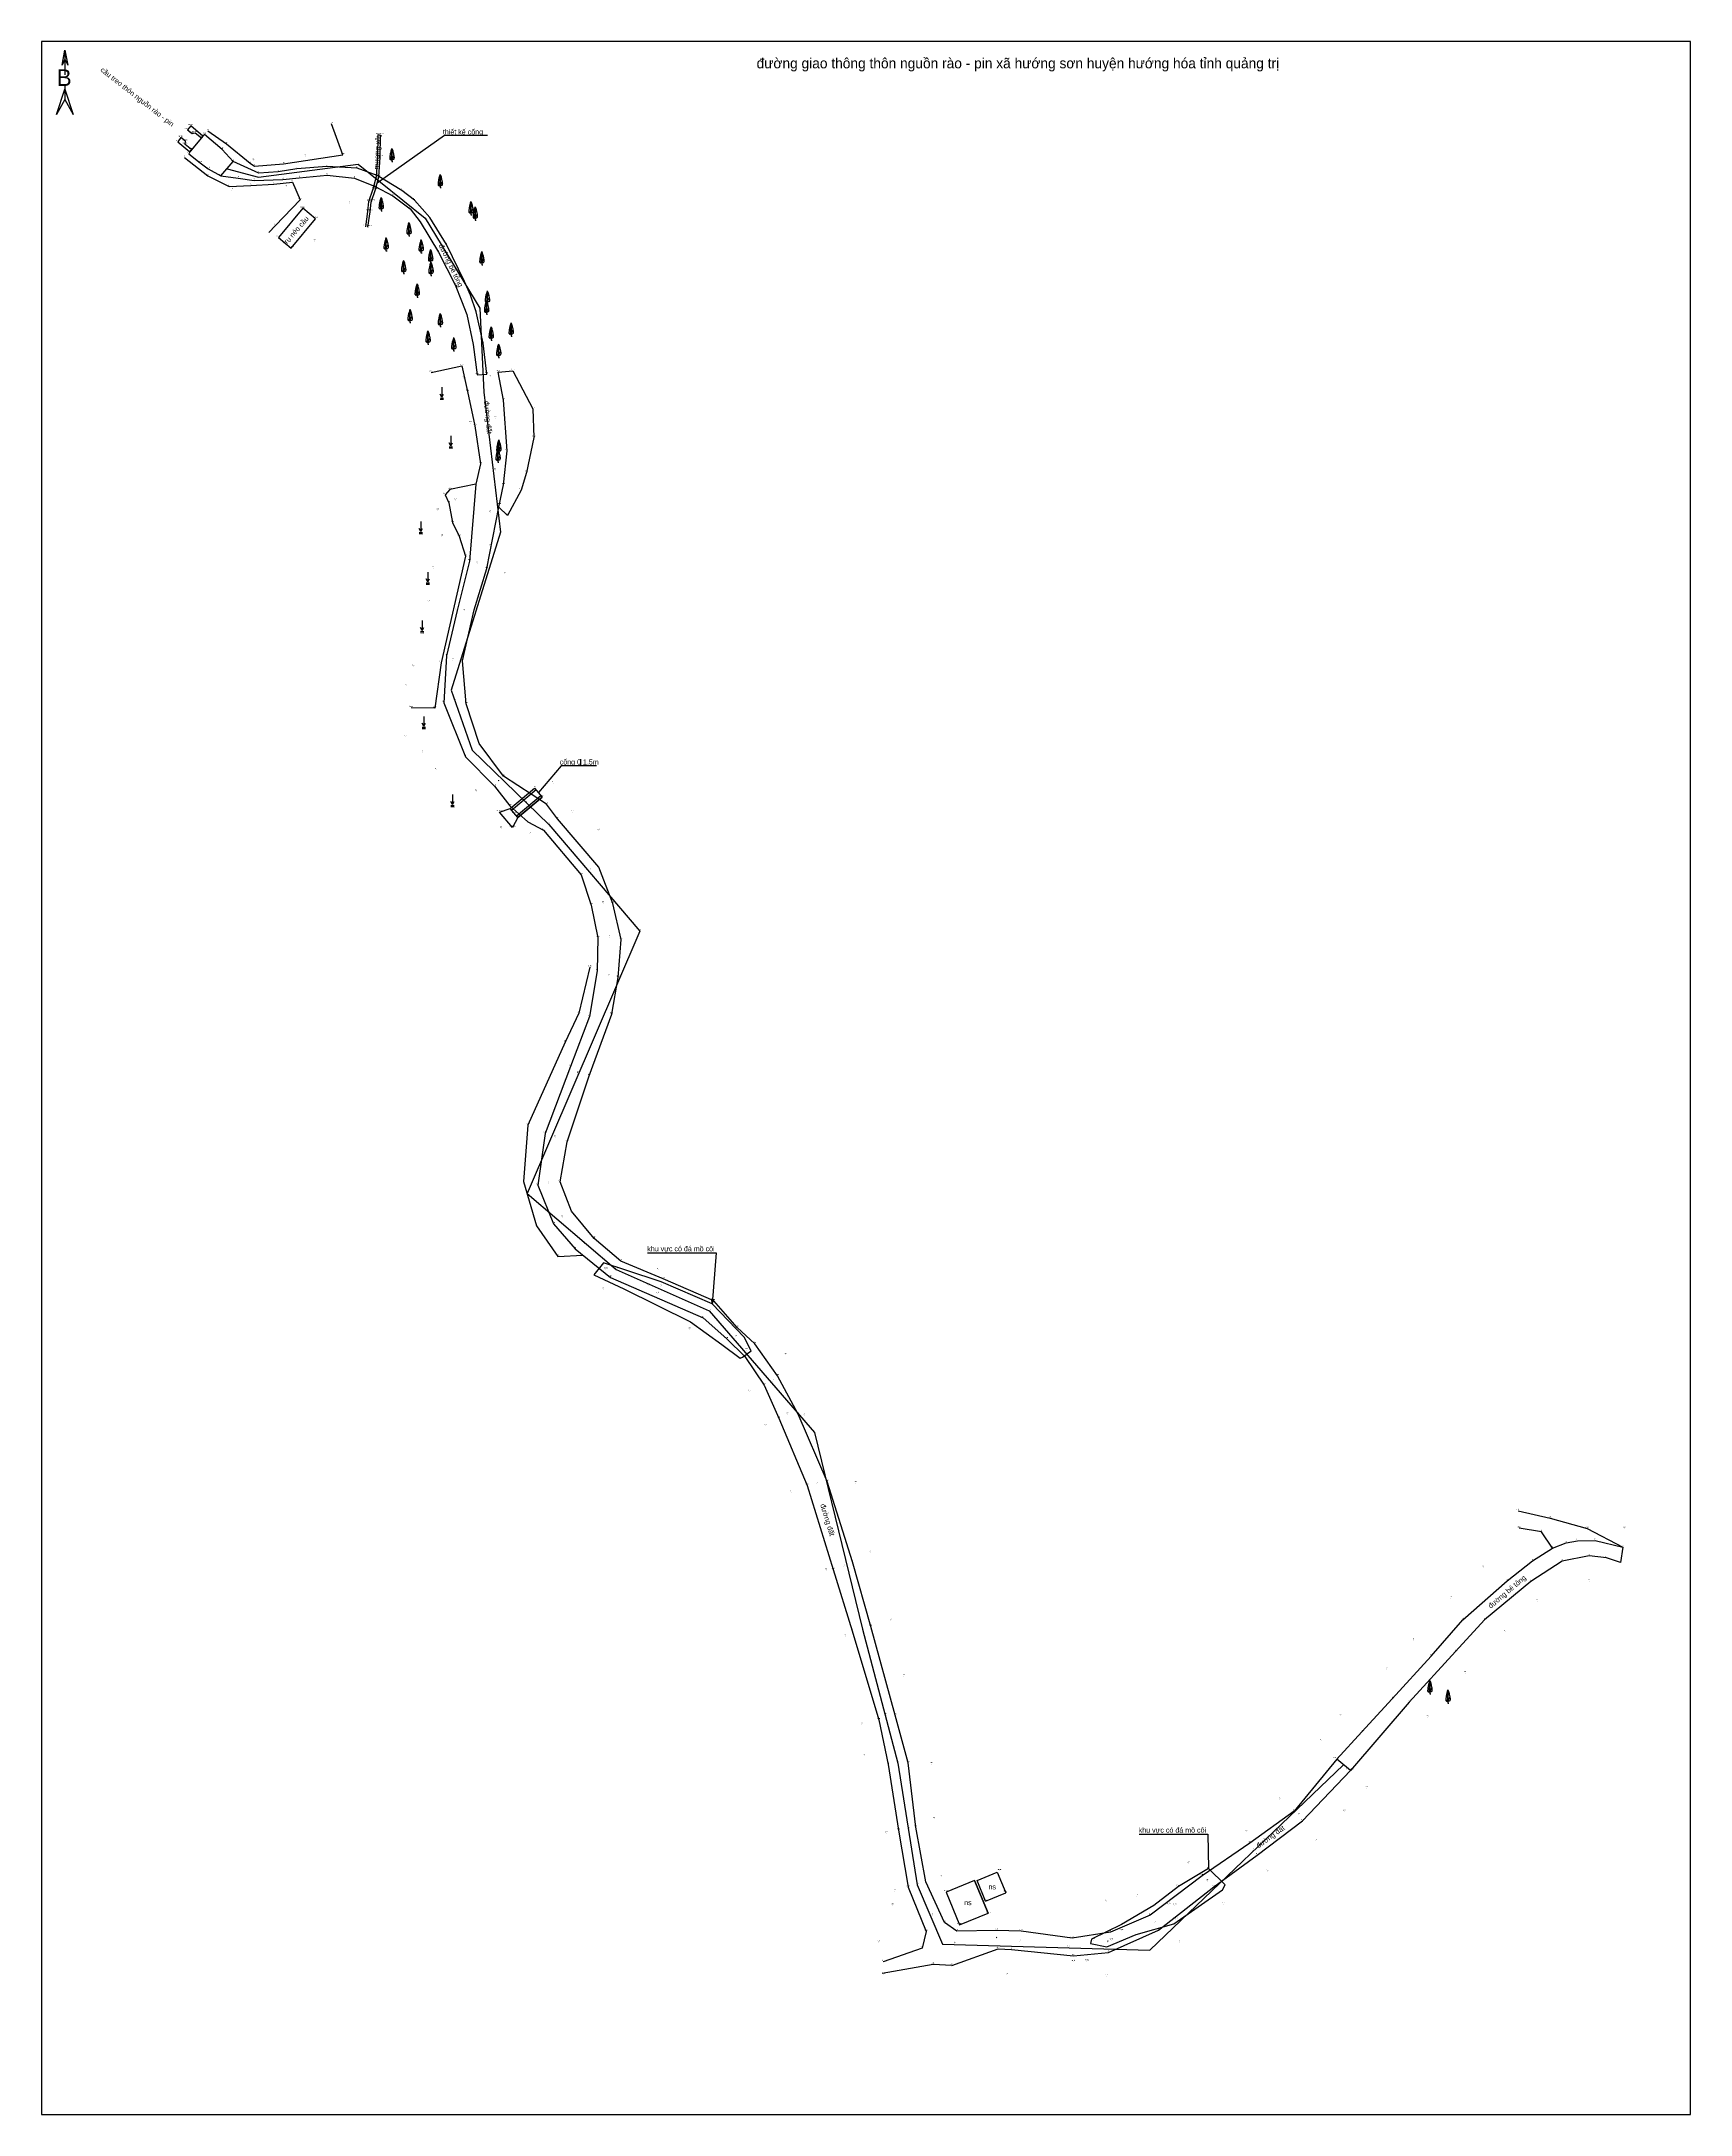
# Model space of a CAD drawing. Extents: x 543979 to 544300, y 1852451 to 1852854.
import ezdxf

# ---------------------------------------------------------------- set-up
doc = ezdxf.new("R2010")
doc.units = 0
for name, color, linetype in [('Level 10', 7, 'Continuous'), ('Level 12', 7, 'Continuous'), ('Level 2', 7, 'Continuous'), ('Level 30', 7, 'Continuous'), ('Level 4', 7, 'Continuous'), ('Level 5', 7, 'Continuous'), ('Level 6', 7, 'Continuous'), ('Level 7', 7, 'Continuous'), ('Level 8', 7, 'Continuous')]:
    doc.layers.add(name, color=color, linetype=linetype)

# ---------------------------------------------------------------- blocks, each defined once
blk = doc.blocks.new('POINT_DISPLAY')
blk.add_line((0, 0), (0, 0))
blk = doc.blocks.new('A$C63284C57')
at = {"layer": 'Level 5'}
blk.add_line((9.2, 8.5), (9.2, 0), dxfattribs=at)
for points in [[(9.2, 57.4), (9.2, 13.9)], [(9.2, 57.4), (9.2, 0), (13.7, 0)], [(9.2, 57.4), (9.2, 57.1)], [(9.2, 54.3), (9.9, 55.6)], [(9.2, 31.6), (14.4, 42)], [(9.2, 8.8), (17.7, 25.8)], [(9.2, 13.9), (9.2, 6.5)], [(9.2, 6.5), (9.2, 1.5)], [(9.2, 1.5), (9.2, 0)]]:
    blk.add_lwpolyline(points, dxfattribs=at)
for points in [[(9.2, 57.4), (7.1, 51.1), (5.2, 45.2), (3.6, 38.1), (2.1, 30.7), (1.1, 25.1), (0.5, 18.5), (0.2, 14.1), (0.2, 10.9), (2.4, 9.1), (6.1, 8.3), (9.2, 8.5), (9.2, 57.4), (9.2, 8.5)], [(9.2, 57.4), (11.8, 51.7), (13.4, 45.8), (15, 39.8), (15.9, 35.4), (17.2, 29.5), (18.1, 24.7), (19, 19.4), (19, 14.8), (17.8, 10.3), (16.2, 8.8), (12.6, 8.4), (9.2, 8.5), (9.2, 57.4), (9.2, 8.5)]]:
    blk.add_open_spline(points, degree=3, dxfattribs=at)
blk = doc.blocks.new('A$C4172536D')
at = {"layer": 'Level 5'}
for points in [[(7, 9.5), (0, 22.8)], [(0.4, 0.3), (14.7, 0)], [(0.5, 5.9), (14.6, 5.7)], [(7, 52.4), (7, 9.5)], [(7, 9.5), (14.1, 22.8)]]:
    blk.add_lwpolyline(points, dxfattribs=at)
blk = doc.blocks.new('A$C1C223236')
at = {"layer": 'Level 10'}
for points in [[(40, 357), (60, 465)], [(60, 465), (80, 357)], [(60, 465), (60, 321)], [(60, 465), (60, 287)], [(60, 400), (40, 357)], [(60, 400), (80, 357)], [(0, 0), (60, 182)], [(60, 205), (60, 109)], [(60, 202), (60, 189)], [(60, 182), (120, 0)], [(60, 109), (0, 0)], [(60, 109), (120, 0)]]:
    blk.add_lwpolyline(points, dxfattribs=at)
blk.add_text('B', height=120, dxfattribs=at).set_placement((1, 206))

msp = doc.modelspace()

# ---------------------------------------------------------------- linework, layer by layer
at = {"layer": 'Level 12'}
for points in [[(544065.5, 1852836), (544057.08, 1852836), (544043.99, 1852826.68)], [(544086.67, 1852713.23), (544079.84, 1852713.23), (544075.4, 1852708)], [(544096.65, 1852618.33), (544110.01, 1852618.33), (544109.2, 1852608.45), (544109.46, 1852609.36), (544109.2, 1852608.45), (544109.17, 1852609.43)], [(544192.36, 1852505.11), (544205.72, 1852505.11), (544205.87, 1852498.45), (544205.91, 1852498.73), (544205.87, 1852498.45), (544205.8, 1852498.72)]]:
    msp.add_lwpolyline(points, dxfattribs=at)
at = {"layer": 'Level 30'}
for p, q in [((544010.04, 1852835.85), (544007.54, 1852832.78)), ((544286.55, 1852561.02), (544286.12, 1852558.07))]:
    msp.add_line(p, q, dxfattribs=at)
for points in [[(544007.54, 1852832.78), (544007.32, 1852832.42), (544009.5, 1852830.65), (544011.06, 1852829.51), (544013.55, 1852828.1), (544016.93, 1852827.68), (544020.06, 1852827.21), (544025.62, 1852827.39), (544028.8, 1852827.76), (544034.28, 1852828.24), (544039.58, 1852827.67), (544043.58, 1852826.04), (544047.06, 1852824.24), (544050.44, 1852821.72), (544052.35, 1852819.15), (544055.93, 1852813.24), (544059.18, 1852806.9), (544060.44, 1852803.8), (544061.42, 1852801.12), (544062.69, 1852795.24), (544063.47, 1852789.36), (544065.35, 1852789.49), (544064.63, 1852795.53), (544063.29, 1852801.64), (544062.16, 1852804.85), (544061.02, 1852807.57), (544057.51, 1852814.72), (544054.23, 1852820.01), (544051.23, 1852823.39), (544048.77, 1852825.27), (544043.99, 1852828.17), (544040.07, 1852829.6), (544034.19, 1852829.94), (544028.34, 1852829.51), (544024.74, 1852828.88), (544020.93, 1852828.65), (544015.96, 1852830.88), (544013.81, 1852833.26), (544010.34, 1852836.17), (544010.04, 1852835.85)], [(544115.12, 1852598.04), (544116.85, 1852599.25), (544115.43, 1852601.93), (544109.2, 1852608.45), (544099.28, 1852612.73), (544092.43, 1852614.97), (544088.04, 1852616.41), (544086.2, 1852614.06), (544092.01, 1852611.36), (544104.99, 1852604.95), (544111.11, 1852600.49), (544114.71, 1852597.83), (544115.12, 1852598.04)], [(544286.12, 1852558.07), (544283.36, 1852558.93), (544280.03, 1852559.35), (544274.78, 1852558.31), (544268.63, 1852554.33), (544259.65, 1852546.91), (544254, 1852540.69), (544244.95, 1852530.83), (544233.52, 1852517.52), (544230.85, 1852519.76), (544235.77, 1852525.08), (544241.66, 1852531.53), (544249.22, 1852539.84), (544255.41, 1852546.9), (544264.06, 1852554.49), (544268.99, 1852558.38), (544272.88, 1852560.82), (544275.55, 1852561.85), (544277.72, 1852562.29), (544281.21, 1852562.35), (544286.55, 1852561.02)]]:
    msp.add_lwpolyline(points, dxfattribs=at)
at = {"layer": 'Level 5'}
for points in [[(544011.03, 1852836.88), (544014.64, 1852834.34), (544019.25, 1852830.56), (544020.13, 1852830.02), (544025.76, 1852830.44), (544037.31, 1852832.2), (544035.11, 1852838.23)], [(544006.49, 1852831.7), (544011.04, 1852828.09), (544015.19, 1852826.01), (544019.41, 1852826.26), (544023.84, 1852826.47), (544027.48, 1852826.88), (544028.98, 1852823.42), (544024.19, 1852818.42), (544022.86, 1852817.06)], [(544054.5, 1852789.8), (544060.47, 1852791.09), (544061.58, 1852786.11), (544062.99, 1852779.4), (544064.14, 1852772.04), (544063.22, 1852768.05), (544058.12, 1852767.02), (544057.23, 1852765.99), (544057.97, 1852764.45), (544058.67, 1852760.59), (544059.95, 1852757.95)], [(544067.53, 1852789.89), (544070.4, 1852790.17), (544074.29, 1852782.77), (544074.5, 1852777.14), (544073.07, 1852770.37), (544072.03, 1852766.92), (544069.34, 1852761.98), (544067.65, 1852763.62), (544068.61, 1852767.93), (544069.3, 1852774.53), (544068.61, 1852784.42), (544067.53, 1852789.89)], [(544063.22, 1852768.05), (544061.95, 1852753.1), (544059.56, 1852743.48), (544057.46, 1852734.61), (544056.94, 1852725.5), (544061.21, 1852714.98), (544066.82, 1852709.23), (544069.85, 1852705.41), (544073.31, 1852702.28), (544076.35, 1852700.65), (544083.7, 1852691.96), (544085.66, 1852686.09), (544086.99, 1852679.71), (544086.86, 1852673.26), (544085.33, 1852664.36), (544081.63, 1852654.68), (544076.72, 1852641.61), (544075.27, 1852631.52), (544078.36, 1852624.01), (544082.57, 1852619.12), (544089.44, 1852613.55), (544107.45, 1852605.68), (544112.08, 1852601.61), (544115.61, 1852598.15), (544119.35, 1852592.61), (544122.2, 1852586.15), (544127.72, 1852573.05), (544132.78, 1852556.67), (544136.52, 1852544.76), (544141.69, 1852527.41), (544143.53, 1852518.69), (544145.51, 1852505.92), (544147.4, 1852494.79), (544150.89, 1852486.19), (544150.12, 1852482.97), (544142.5, 1852480.3)], [(544230.85, 1852519.76), (544222.54, 1852509.6), (544213.95, 1852503.38), (544204.65, 1852497.04), (544194.49, 1852489.34), (544186.82, 1852486.06), (544179.33, 1852484.86), (544169.4, 1852486.28), (544164.6, 1852486.41), (544156.86, 1852486.27), (544154.48, 1852487.93), (544150.81, 1852495.83), (544148.9, 1852506.51), (544147.39, 1852519.05), (544144.84, 1852528.31), (544140.11, 1852545.58), (544136.58, 1852558.15), (544131.59, 1852573.82), (544125.98, 1852586.93), (544121.93, 1852594.4), (544117.55, 1852600.64), (544114.09, 1852603.82), (544109.55, 1852609), (544099.69, 1852613.27), (544091.45, 1852616.76), (544086.25, 1852621.15), (544081.81, 1852626.5), (544079.64, 1852632.17), (544080.98, 1852639.96), (544085.25, 1852652.84), (544089.66, 1852664.84), (544090.91, 1852671.99), (544091.48, 1852679.39), (544089.86, 1852686.38), (544087.14, 1852693.46), (544079.12, 1852702.87), (544076.95, 1852705.73), (544068.57, 1852711.19), (544063.82, 1852717.53), (544061.35, 1852725.28), (544060.59, 1852733.69), (544062.9, 1852743.57), (544065.33, 1852751.62), (544067.65, 1852763.62)], [(544059.95, 1852757.95), (544061.21, 1852754.03), (544056.46, 1852733.29), (544055.19, 1852724.43), (544050.6, 1852724.5)], [(544085.41, 1852674), (544083.28, 1852665.04), (544080.62, 1852659.4), (544073.36, 1852643.21), (544072.5, 1852632.25), (544074.99, 1852623.6), (544079.15, 1852617.64), (544084.05, 1852617.92)], [(544266.19, 1852568.14), (544272.44, 1852566.7), (544279.63, 1852564.67), (544286.55, 1852561.02)], [(544272.88, 1852560.82), (544270.74, 1852564.05), (544266.35, 1852564.74)], [(544155.92, 1852479.58), (544164.89, 1852482.82), (544167.54, 1852482.66), (544179.56, 1852481.44), (544186.43, 1852482.11), (544196.16, 1852486.46), (544206.91, 1852494.86), (544215.33, 1852501.07), (544224.18, 1852507.75), (544233.52, 1852517.52)], [(544200.06, 1852494.93), (544195.25, 1852491.23), (544188.96, 1852487.52), (544183.11, 1852484.71), (544182.92, 1852483.84), (544186.06, 1852483.18), (544191.79, 1852485.58), (544199.14, 1852487.71), (544208.61, 1852494.32), (544209.1, 1852495.27), (544205.87, 1852498.45), (544200.06, 1852494.93)], [(544155.92, 1852479.58), (544152.28, 1852479.77), (544142.35, 1852478)]]:
    msp.add_lwpolyline(points, dxfattribs=at)
at = {"layer": 'Level 7'}
msp.add_lwpolyline([(543978.61, 1852450.54), (544299.75, 1852450.54), (544299.75, 1852854.29), (543978.61, 1852854.29)], close=True, dxfattribs=at)
for points in [[(544014.76, 1852829.49), (544020.88, 1852827.88), (544040.31, 1852830.37), (544053.32, 1852819.86), (544063.95, 1852802.36), (544064.77, 1852786.01), (544068.02, 1852758.74), (544058.39, 1852727.96), (544062.5, 1852716.25), (544077.43, 1852701.78), (544095.15, 1852681.02), (544073.17, 1852629.92), (544090.54, 1852615.13), (544108.66, 1852607.09), (544129.14, 1852583.38), (544138.47, 1852545.04), (544145.36, 1852518.96), (544149.16, 1852495.27), (544154.09, 1852483.73), (544194.45, 1852482.57), (544232.18, 1852518.64)], [(544083.61, 1852714.53), (544083.61, 1852713.35)]]:
    msp.add_lwpolyline(points, dxfattribs=at)
at = {"layer": 'Level 8'}
msp.add_lwpolyline([(544007.73, 1852837.85), (544007.06, 1852837.09), (544007.94, 1852836.35), (544008.53, 1852836.49), (544009.79, 1852835.5), (544010.04, 1852835.85)], close=True, dxfattribs=at)
for points in [[(544005.76, 1852835.58), (544005.18, 1852834.77), (544007.54, 1852832.78), (544007.9, 1852833.19), (544006.63, 1852834.23), (544006.64, 1852834.86), (544005.76, 1852835.58)], [(544041.75, 1852818.2), (544042.16, 1852821.17), (544042.38, 1852823.11), (544043.24, 1852825.56), (544043.86, 1852828.01), (544044.13, 1852831.77), (544044.19, 1852836.08)], [(544042.19, 1852818.13), (544042.61, 1852821.11), (544042.82, 1852823.01), (544043.67, 1852825.43), (544044.31, 1852827.94), (544044.58, 1852831.75), (544044.64, 1852836.08)], [(544013.55, 1852828.1), (544015.96, 1852830.88)], [(544029.52, 1852821.8), (544024.77, 1852816.1), (544027.26, 1852814.03), (544031.97, 1852819.76), (544029.52, 1852821.8)], [(544069.92, 1852704.9), (544074.66, 1852708.88)], [(544071.4, 1852703.14), (544069.92, 1852704.9), (544074.66, 1852708.88), (544076.14, 1852707.12), (544071.4, 1852703.14), (544069.92, 1852704.9)], [(544070.18, 1852704.6), (544074.92, 1852708.57)], [(544071.15, 1852703.45), (544075.89, 1852707.42)], [(544071.4, 1852703.14), (544070.32, 1852701.21), (544067.79, 1852704.17), (544069.92, 1852704.9)], [(544071.4, 1852703.14), (544076.14, 1852707.12)], [(544162.47, 1852492.08), (544160.8, 1852496.15), (544164.75, 1852497.77), (544166.42, 1852493.7)], [(544160.34, 1852496.14), (544154.79, 1852493.86), (544157.41, 1852487.49), (544162.96, 1852489.77), (544160.34, 1852496.14)], [(544154.79, 1852493.86), (544157.41, 1852487.49)], [(544160.34, 1852496.14), (544162.96, 1852489.77)], [(544162.47, 1852492.08), (544166.42, 1852493.7)]]:
    msp.add_lwpolyline(points, dxfattribs=at)

# ---------------------------------------------------------------- block references
at = {"xscale": 0.04499827870167792, "yscale": 0.04499827870167792}
for p in [(544046.42, 1852830.88), (544055.83, 1852825.82), (544044.33, 1852821.31), (544061.82, 1852820.52), (544062.64, 1852819.5), (544049.74, 1852816.43), (544045.29, 1852813.5), (544052.11, 1852813.11), (544053.95, 1852811.16), (544063.93, 1852810.79), (544048.7, 1852809.07), (544054.03, 1852808.73), (544051.34, 1852804.5), (544065.01, 1852803.17), (544049.95, 1852799.54), (544055.84, 1852798.75), (544064.85, 1852801.2), (544053.45, 1852795.34), (544058.46, 1852794.02), (544065.75, 1852796.13), (544069.64, 1852796.92), (544067.21, 1852792.76), (544067.24, 1852774.11), (544067.08, 1852772.36), (544248.55, 1852532.47), (544252.08, 1852530.65)]:
    msp.add_blockref('A$C63284C57', p, dxfattribs=at)
at = {"layer": 'Level 2', "xscale": 0.1, "yscale": 0.10000000000000002}
for p in [(544007.06, 1852837.09), (544007.73, 1852837.85), (544008.53, 1852836.49), (544011.03, 1852836.88), (544035.11, 1852838.23), (544005.18, 1852834.77), (544005.76, 1852835.58), (544006.63, 1852834.23), (544006.64, 1852834.86), (544007.32, 1852832.42), (544007.54, 1852832.78), (544007.9, 1852833.19), (544007.94, 1852836.35), (544009.79, 1852835.5), (544010.04, 1852835.85), (544010.34, 1852836.17), (544013.81, 1852833.26), (544014.64, 1852834.34), (544044.19, 1852836.08), (544044.75, 1852836.06), (544006.49, 1852831.7), (544009.5, 1852830.65), (544011.06, 1852829.51), (544015.96, 1852830.88), (544019.25, 1852830.56), (544019.84, 1852831.06), (544020.13, 1852830.02), (544020.93, 1852828.65), (544024.74, 1852828.88), (544025.76, 1852830.44), (544028.34, 1852829.51), (544030.07, 1852831.87), (544034.19, 1852829.94), (544037.31, 1852832.2), (544040.07, 1852829.6), (544044.13, 1852831.77), (544044.62, 1852831.79), (544046.84, 1852830.88), (544011.04, 1852828.09), (544013.55, 1852828.1), (544015.19, 1852826.01), (544015.69, 1852825.31), (544016.93, 1852827.68), (544019.41, 1852826.26), (544020.06, 1852827.21), (544023.84, 1852826.47), (544025.62, 1852827.39), (544026.29, 1852825.99), (544027.48, 1852826.88), (544028.8, 1852827.76), (544034.28, 1852828.24), (544039.58, 1852827.67), (544043.33, 1852825.5), (544043.58, 1852826.04), (544043.58, 1852825.39), (544043.99, 1852828.17), (544044.1, 1852827.89), (544048.77, 1852825.27), (544056.24, 1852825.82), (544028.98, 1852823.42), (544029.45, 1852821.72), (544038.55, 1852822.73), (544042.16, 1852821.17), (544042.38, 1852823.11), (544042.61, 1852821.13), (544043.04, 1852823.17), (544044.75, 1852821.31), (544047.06, 1852824.24), (544050.44, 1852821.72), (544051.23, 1852823.39), (544062.24, 1852820.52), (544024.19, 1852818.42), (544031.97, 1852819.76), (544041.75, 1852818.2), (544042.39, 1852818.14), (544050.15, 1852816.43), (544052.35, 1852819.15), (544054.23, 1852820.01), (544063.06, 1852819.5), (544024.77, 1852816.1), (544027.26, 1852814.03), (544031.84, 1852815.35), (544052.52, 1852813.11), (544055.93, 1852813.24), (544057.51, 1852814.72), (544054.37, 1852811.16), (544054.44, 1852808.73), (544064.34, 1852810.79), (544051.76, 1852804.5), (544059.18, 1852806.9), (544061.02, 1852807.57), (544062.16, 1852804.85), (544060.44, 1852803.8), (544061.42, 1852801.12), (544063.29, 1852801.64), (544065.26, 1852801.2), (544065.43, 1852803.17), (544056.25, 1852798.75), (544066.17, 1852796.13), (544070.06, 1852796.92), (544053.86, 1852795.34), (544058.88, 1852794.02), (544062.69, 1852795.24), (544064.63, 1852795.53), (544067.63, 1852792.76), (544054.5, 1852789.8), (544060.47, 1852791.09), (544060.74, 1852788.6), (544063.47, 1852789.36), (544065.35, 1852789.49), (544066.03, 1852788.95), (544067.53, 1852789.89), (544070.4, 1852790.17), (544061.58, 1852786.11), (544068.61, 1852784.42), (544062.15, 1852779.98), (544067.03, 1852780.92), (544074.29, 1852782.77), (544062.99, 1852779.4), (544074.5, 1852777.14), (544064.14, 1852772.04), (544067.5, 1852772.36), (544067.65, 1852774.11), (544069.3, 1852774.53), (544063.22, 1852768.05), (544066.94, 1852770.77), (544068.61, 1852767.93), (544073.07, 1852770.37), (544057.23, 1852765.99), (544057.97, 1852764.45), (544058.12, 1852767.02), (544059.24, 1852764.88), (544067.82, 1852764.04), (544072.03, 1852766.92), (544055.75, 1852762.97), (544058.67, 1852760.59), (544065.98, 1852762.57), (544069.34, 1852761.98), (544056.61, 1852757.9), (544059.95, 1852757.95), (544065.99, 1852755.95), (544054.94, 1852751.69), (544061.21, 1852754.03), (544061.95, 1852753.1), (544063.53, 1852752.64), (544065.33, 1852751.62), (544068.81, 1852750.58), (544054.06, 1852745.15), (544062.9, 1852743.57), (544059.56, 1852743.48), (544060.91, 1852743.37), (544051.05, 1852732.54), (544056.46, 1852733.29), (544057.46, 1852734.61), (544058.7, 1852733.82), (544060.59, 1852733.69), (544049.75, 1852728.77), (544050.6, 1852724.5), (544055.19, 1852724.43), (544056.94, 1852725.5), (544059.13, 1852725.83), (544061.35, 1852725.28), (544049.51, 1852718.86), (544052.78, 1852715.79), (544063.82, 1852717.53), (544055.46, 1852712.41), (544061.21, 1852714.98), (544063.24, 1852708.18), (544066.82, 1852709.23), (544067.67, 1852710.08), (544068.57, 1852711.19), (544074.58, 1852708.81), (544075.64, 1852707.87), (544078.24, 1852709.83), (544067.79, 1852704.17), (544069.85, 1852705.41), (544070.16, 1852704.65), (544070.67, 1852703.83), (544073.13, 1852705.89), (544076.14, 1852707.12), (544076.95, 1852705.73), (544082.1, 1852704.18), (544068.12, 1852701.04), (544070.32, 1852701.21), (544071.4, 1852703.14), (544073.31, 1852702.28), (544073.73, 1852699.97), (544076.35, 1852700.65), (544077.43, 1852701.78), (544079.12, 1852702.87), (544087.1, 1852700.59), (544083.7, 1852691.96), (544085.5, 1852692.93), (544087.14, 1852693.46), (544085.66, 1852686.09), (544087.99, 1852686.45), (544089.86, 1852686.38), (544086.99, 1852679.71), (544089.14, 1852679.85), (544091.48, 1852679.39), (544095.15, 1852681.02), (544085.41, 1852674), (544086.86, 1852673.26), (544089.11, 1852672.35), (544090.91, 1852671.99), (544083.28, 1852665.04), (544085.33, 1852664.36), (544089.66, 1852664.84), (544080.62, 1852659.4), (544081.63, 1852654.68), (544083.06, 1852653.28), (544085.25, 1852652.84), (544073.36, 1852643.21), (544076.72, 1852641.61), (544078.65, 1852640.87), (544080.98, 1852639.96), (544075.27, 1852631.52), (544077.32, 1852631.91), (544079.64, 1852632.17), (544081.81, 1852626.5), (544078.36, 1852624.01), (544080.08, 1852625.27), (544082.57, 1852619.12), (544084.3, 1852620.12), (544086.25, 1852621.15), (544079.15, 1852617.64), (544088.55, 1852615.17), (544090.54, 1852615.13), (544091.45, 1852616.76), (544098.69, 1852615.06), (544088.11, 1852611.21), (544089.44, 1852613.55), (544096.92, 1852611.96), (544098.58, 1852610.4), (544099.2, 1852611.8), (544099.69, 1852613.27), (544108.66, 1852607.09), (544109.55, 1852609), (544104.85, 1852603.46), (544107.45, 1852605.68), (544114.09, 1852603.82), (544112.08, 1852601.61), (544113.81, 1852602), (544115.95, 1852599.43), (544117.55, 1852600.64), (544123.45, 1852598.47), (544115.61, 1852598.15), (544121.93, 1852594.4), (544116.42, 1852591.35), (544119.35, 1852592.61), (544120.92, 1852593.38), (544122.2, 1852586.15), (544123.87, 1852586.93), (544125.98, 1852586.93), (544127.16, 1852586.68), (544119.68, 1852584.65), (544124.58, 1852571.67), (544127.72, 1852573.05), (544129.56, 1852573.39), (544131.59, 1852573.82), (544137.19, 1852573.53), (544266.19, 1852568.14), (544272.44, 1852566.7), (544266.35, 1852564.74), (544270.74, 1852564.05), (544275.55, 1852561.85), (544277.72, 1852562.29), (544279.63, 1852564.67), (544281.21, 1852562.35), (544286.88, 1852564.64), (544136.58, 1852558.15), (544140.04, 1852560), (544268.99, 1852558.38), (544272.88, 1852560.82), (544274.78, 1852558.31), (544280.03, 1852559.35), (544283.36, 1852558.93), (544286.12, 1852558.07), (544286.55, 1852561.02), (544131.41, 1852556.52), (544132.78, 1852556.67), (544134.84, 1852557.31), (544259.48, 1852557.09), (544264.06, 1852554.49), (544268.63, 1852554.33), (544280.05, 1852554.41), (544253.1, 1852551.1), (544269.92, 1852550.5), (544144.05, 1852546.77), (544255.41, 1852546.9), (544259.65, 1852546.91), (544135.23, 1852543.63), (544136.52, 1852544.76), (544138.47, 1852545.04), (544140.11, 1852545.58), (544245.83, 1852542.92), (544263.64, 1852544.53), (544249.22, 1852539.84), (544254, 1852540.69), (544146.58, 1852535.93), (544240.57, 1852537.22), (544255.85, 1852536.53), (544241.66, 1852531.53), (544244.95, 1852530.83), (544248.96, 1852532.47), (544252.49, 1852530.65), (544138.25, 1852526.48), (544141.69, 1852527.41), (544143.11, 1852528.34), (544144.84, 1852528.31), (544231.63, 1852528.2), (544248.56, 1852527.84), (544227.81, 1852523.31), (544235.77, 1852525.08), (544138.93, 1852520.38), (544143.53, 1852518.69), (544145.36, 1852518.96), (544147.39, 1852519.05), (544151.89, 1852518.8), (544230.85, 1852519.76), (544233.52, 1852517.52), (544236.71, 1852514.12), (544219.66, 1852511.87), (544222.54, 1852509.6), (544232.35, 1852509.51), (544145.51, 1852505.92), (544147.41, 1852506.12), (544148.9, 1852506.51), (544152.43, 1852508.1), (544213.25, 1852505.64), (544223.44, 1852508.9), (544224.18, 1852507.75), (544143.17, 1852505.29), (544213.95, 1852503.38), (544214.53, 1852502.04), (544226.8, 1852503.83), (544165.11, 1852497.99), (544201.96, 1852499.45), (544215.33, 1852501.07), (544217.32, 1852497.82), (544144.75, 1852494.06), (544147.4, 1852494.79), (544149.16, 1852495.27), (544150.81, 1852495.83), (544153.92, 1852496.81), (544154.79, 1852493.86), (544166.37, 1852493.82), (544200.06, 1852494.93), (544204.65, 1852497.04), (544205.68, 1852495.99), (544206.91, 1852494.86), (544144.36, 1852491.25), (544152.2, 1852489.32), (544162.47, 1852492.08), (544163.02, 1852489.61), (544185.94, 1852491.99), (544191.93, 1852493.06), (544194.49, 1852489.34), (544198.14, 1852491.43), (544199.31, 1852491.27), (544208.86, 1852491.51), (544150.89, 1852486.19), (544154.48, 1852487.93), (544156.86, 1852486.27), (544157.41, 1852487.49), (544164.6, 1852486.41), (544169.4, 1852486.28), (544186.82, 1852486.06), (544188.91, 1852486.31), (544195.32, 1852487.86), (544196.16, 1852486.46), (544199.41, 1852488.57), (544141.68, 1852484.08), (544150.12, 1852482.97), (544156.46, 1852483.79), (544164.65, 1852484.77), (544164.89, 1852482.82), (544167.54, 1852482.66), (544169.16, 1852484.29), (544178.56, 1852483.12), (544179.33, 1852484.86), (544179.56, 1852481.44), (544183.48, 1852484.52), (544186.26, 1852484.03), (544186.43, 1852482.11), (544186.9, 1852484.48), (544200.27, 1852484.03), (544142.5, 1852480.3), (544142.64, 1852477.81), (544152.28, 1852479.77), (544155.92, 1852479.58), (544166.64, 1852477.75), (544179.59, 1852480.29), (544182.18, 1852480.41), (544186.09, 1852477.48)]:
    msp.add_blockref('POINT_DISPLAY', p, dxfattribs=at)
at = {"layer": 'Level 5', "xscale": 0.04499827870167792, "yscale": 0.04499827870167792}
for p in [(544056.27, 1852784.59), (544058, 1852775.1), (544052.16, 1852758.42), (544053.52, 1852748.59), (544052.42, 1852739.14), (544052.75, 1852720.49), (544058.33, 1852705.25)]:
    msp.add_blockref('A$C4172536D', p, dxfattribs=at)
at = {"layer": 'Level 6', "xscale": 0.026998967223335057, "yscale": 0.026998967211693526}
msp.add_blockref('A$C1C223236', (543981.57, 1852840.06), dxfattribs=at)

# ---------------------------------------------------------------- texts
at = {"layer": 'Level 4'}
for s, p in [('cautreo', (544006.52, 1852837.27)), ('cautreo', (544007.2, 1852838.04)), ('cautreo', (544007.4, 1852836.54)), ('cautreo', (544007.99, 1852836.67)), ('mdbt', (544010.05, 1852836.35)), ('bc', (544010.9, 1852837.06)), ('bcao', (544034.82, 1852838.41)), ('mmxay', (544043.82, 1852836.33)), ('mmxay', (544044.38, 1852836.31)), ('cautreo', (544004.65, 1852834.96)), ('cautreo', (544005.23, 1852835.77)), ('cautreo', (544006.09, 1852834.41)), ('cautreo', (544006.1, 1852835.05)), ('cautreo', (544007.01, 1852832.97)), ('mdbt', (544007.03, 1852832.6)), ('cautreo', (544007.36, 1852833.37)), ('cautreo', (544009.26, 1852835.68)), ('cautreo', (544009.51, 1852836.04)), ('mdbt', (544013.51, 1852833.44)), ('bc', (544014.51, 1852834.53)), ('bcao', (544037.01, 1852832.39)), ('bc', (544006.36, 1852831.89)), ('mdbt', (544009.21, 1852830.84)), ('mdbt', (544010.77, 1852829.69)), ('bc', (544010.9, 1852828.28)), ('mdbt', (544013.26, 1852828.29)), ('mdbt', (544015.67, 1852831.07)), ('bc', (544019.12, 1852830.75)), ('cos', (544019.63, 1852831.28)), ('bc', (544020, 1852830.2)), ('bt', (544020.79, 1852828.84)), ('bt', (544024.6, 1852829.07)), ('bc', (544025.63, 1852830.63)), ('bt', (544028.21, 1852829.7)), ('cos', (544029.86, 1852832.09)), ('bt', (544034.05, 1852830.13)), ('bt', (544034.15, 1852828.43)), ('bt', (544039.94, 1852829.79)), ('mmxay', (544043.75, 1852832.02)), ('bt', (544043.85, 1852828.36)), ('mmxay', (544044.25, 1852832.04)), ('cay', (544046.62, 1852831.13)), ('bc', (544015.06, 1852826.2)), ('cos', (544015.48, 1852825.53)), ('bt', (544016.8, 1852827.87)), ('bc', (544019.28, 1852826.44)), ('bt', (544019.92, 1852827.4)), ('bc', (544023.71, 1852826.66)), ('bt', (544025.49, 1852827.57)), ('cos', (544026.08, 1852826.21)), ('bc', (544027.35, 1852827.06)), ('bt', (544028.67, 1852827.94)), ('bt', (544039.45, 1852827.85)), ('mmxay', (544042.96, 1852825.75)), ('mmxay', (544043.21, 1852825.64)), ('bt', (544043.45, 1852826.22)), ('mmxay', (544043.72, 1852828.14)), ('bt', (544046.92, 1852824.42)), ('bt', (544048.64, 1852825.46)), ('cay', (544056.03, 1852826.08)), ('bcao', (544028.69, 1852823.61)), ('neocau', (544029, 1852821.94)), ('cos', (544038.34, 1852822.95)), ('mmxay', (544041.79, 1852821.42)), ('mmdat', (544042, 1852823.3)), ('mmxay', (544042.24, 1852821.38)), ('mmdat', (544042.67, 1852823.36)), ('cay', (544044.54, 1852821.57)), ('bt', (544050.31, 1852821.9)), ('bt', (544051.1, 1852823.57)), ('bt', (544054.1, 1852820.2)), ('cay', (544062.02, 1852820.77)), ('bcao', (544023.9, 1852818.6)), ('neocau', (544024.32, 1852816.32)), ('neocau', (544031.52, 1852819.98)), ('mmxay', (544041.37, 1852818.45)), ('mmxay', (544042.01, 1852818.39)), ('cay', (544049.94, 1852816.68)), ('bt', (544052.21, 1852819.33)), ('cay', (544062.85, 1852819.75)), ('neocau', (544026.81, 1852814.25)), ('cos', (544031.63, 1852815.57)), ('cay', (544052.31, 1852813.36)), ('bt', (544055.79, 1852813.43)), ('bt', (544057.38, 1852814.9)), ('cay', (544054.15, 1852811.41)), ('cay', (544054.23, 1852808.98)), ('cay', (544064.13, 1852811.05)), ('cay', (544051.54, 1852804.75)), ('bt', (544059.05, 1852807.09)), ('bt', (544060.31, 1852803.99)), ('bt', (544060.89, 1852807.76)), ('bt', (544062.02, 1852805.04)), ('bt', (544061.29, 1852801.31)), ('bt', (544063.16, 1852801.82)), ('cay', (544065.05, 1852801.45)), ('cay', (544065.21, 1852803.42)), ('cau', (544056.04, 1852798.97)), ('cay', (544065.95, 1852796.38)), ('cay', (544069.85, 1852797.18)), ('cau', (544053.65, 1852795.56)), ('cau', (544058.66, 1852794.24)), ('bt', (544062.56, 1852795.43)), ('bt', (544064.49, 1852795.72)), ('cay', (544067.41, 1852793.01)), ('bcao', (544054.21, 1852789.99)), ('bcao', (544060.18, 1852791.28)), ('cos', (544060.53, 1852788.82)), ('bthet', (544063.09, 1852789.55)), ('bthet', (544064.97, 1852789.68)), ('cos', (544065.81, 1852789.17)), ('bcao', (544067.24, 1852790.07)), ('bcao', (544070.11, 1852790.35)), ('bcao', (544061.29, 1852786.29)), ('bcao', (544068.32, 1852784.6)), ('cos', (544061.94, 1852780.2)), ('cos', (544066.81, 1852781.14)), ('bcao', (544073.99, 1852782.95)), ('bcao', (544062.7, 1852779.58)), ('bcao', (544074.21, 1852777.33)), ('bcao', (544063.84, 1852772.22)), ('cay', (544067.29, 1852772.62)), ('cay', (544067.44, 1852774.36)), ('bcao', (544069.01, 1852774.71)), ('bcao', (544062.93, 1852768.23)), ('cos', (544066.73, 1852770.98)), ('bcao', (544068.31, 1852768.11)), ('bcao', (544072.77, 1852770.55)), ('bcao', (544056.94, 1852766.18)), ('bcao', (544057.68, 1852764.63)), ('bcao', (544057.83, 1852767.2)), ('cay', (544059.03, 1852765.14)), ('bcao', (544067.53, 1852764.22)), ('bcao', (544071.74, 1852767.1)), ('cos', (544055.54, 1852763.18)), ('bcao', (544058.38, 1852760.77)), ('cos', (544065.76, 1852762.79)), ('bcao', (544069.05, 1852762.17)), ('cos', (544056.39, 1852758.12)), ('bcao', (544059.66, 1852758.13)), ('cos', (544065.78, 1852756.17)), ('cos', (544054.73, 1852751.91)), ('bcao', (544060.92, 1852754.21)), ('ddat', (544061.66, 1852753.29)), ('tim', (544063.37, 1852752.82)), ('ddat', (544065.04, 1852751.81)), ('cos', (544068.6, 1852750.8)), ('cos', (544053.84, 1852745.37)), ('ddat', (544059.27, 1852743.67)), ('tim', (544060.75, 1852743.56)), ('ddat', (544062.61, 1852743.76)), ('cos', (544050.84, 1852732.75)), ('bcao', (544056.17, 1852733.48)), ('ddat', (544057.16, 1852734.8)), ('tim', (544058.54, 1852734.01)), ('ddat', (544060.29, 1852733.88)), ('cos', (544049.54, 1852728.99)), ('bcao', (544050.31, 1852724.69)), ('bcao', (544054.9, 1852724.62)), ('ddat', (544056.65, 1852725.68)), ('tim', (544058.97, 1852726.02)), ('ddat', (544061.06, 1852725.47)), ('cos', (544049.29, 1852719.08)), ('cos', (544052.56, 1852716.01)), ('ddat', (544060.92, 1852715.16)), ('ddat', (544063.53, 1852717.71)), ('cos', (544055.25, 1852712.63)), ('ddat', (544068.27, 1852711.38)), ('cos', (544063.03, 1852708.4)), ('ddat', (544066.53, 1852709.41)), ('tim', (544067.51, 1852710.27)), ('cong', (544074.29, 1852709.07)), ('cos', (544075.42, 1852708.09)), ('cong', (544075.85, 1852707.37)), ('cos', (544078.03, 1852710.05)), ('chancong', (544067.18, 1852704.39)), ('ddat', (544069.56, 1852705.6)), ('cong', (544069.86, 1852704.9)), ('cong1.5', (544070.21, 1852704.05)), ('cong', (544071.11, 1852703.39)), ('tim', (544072.97, 1852706.07)), ('ddat', (544076.66, 1852705.91)), ('ddat', (544078.83, 1852703.05)), ('cos', (544081.88, 1852704.4)), ('cos', (544067.9, 1852701.25)), ('chancong', (544069.71, 1852701.43)), ('ddat', (544073.01, 1852702.46)), ('cos', (544073.52, 1852700.19)), ('ddat', (544076.06, 1852700.83)), ('tim', (544077.27, 1852701.96)), ('cos', (544086.88, 1852700.81)), ('ddat', (544083.41, 1852692.15)), ('tim', (544085.34, 1852693.11)), ('ddat', (544086.84, 1852693.64)), ('ddat', (544085.36, 1852686.28)), ('tim', (544087.83, 1852686.64)), ('ddat', (544089.57, 1852686.57)), ('ddat', (544086.7, 1852679.89)), ('tim', (544088.98, 1852680.04)), ('ddat', (544091.18, 1852679.58)), ('cos', (544094.93, 1852681.24)), ('bcao', (544085.12, 1852674.19)), ('ddat', (544086.57, 1852673.45)), ('tim', (544088.95, 1852672.54)), ('ddat', (544090.61, 1852672.17)), ('bcao', (544082.99, 1852665.23)), ('ddat', (544085.04, 1852664.54)), ('ddat', (544089.36, 1852665.03)), ('bcao', (544080.33, 1852659.58)), ('ddat', (544081.34, 1852654.86)), ('tim', (544082.9, 1852653.47)), ('ddat', (544084.96, 1852653.03)), ('bcao', (544073.07, 1852643.4)), ('ddat', (544076.42, 1852641.8)), ('tim', (544078.49, 1852641.06)), ('ddat', (544080.69, 1852640.14)), ('ddat', (544074.97, 1852631.7)), ('tim', (544077.16, 1852632.1)), ('ddat', (544079.34, 1852632.35)), ('ddat', (544081.52, 1852626.68)), ('ddat', (544078.07, 1852624.19)), ('tim', (544079.92, 1852625.46)), ('ddat', (544082.28, 1852619.31)), ('tim', (544084.14, 1852620.3)), ('ddat', (544085.96, 1852621.34)), ('bcao', (544078.85, 1852617.82)), ('baida', (544088.23, 1852615.36)), ('tim', (544090.38, 1852615.32)), ('ddat', (544091.15, 1852616.95)), ('cos', (544098.48, 1852615.28)), ('cos', (544087.9, 1852611.42)), ('ddat', (544089.15, 1852613.74)), ('baida', (544096.6, 1852612.14)), ('ddat', (544098.28, 1852610.58)), ('tim', (544099.04, 1852611.98)), ('ddat', (544099.39, 1852613.45)), ('tim', (544108.5, 1852607.28)), ('ddat', (544109.25, 1852609.18)), ('cos', (544104.64, 1852603.68)), ('ddat', (544107.16, 1852605.87)), ('tim', (544113.65, 1852602.18)), ('ddat', (544113.8, 1852604.01)), ('ddat', (544111.79, 1852601.8)), ('ddat', (544115.32, 1852598.33)), ('baida', (544115.63, 1852599.62)), ('ddat', (544117.25, 1852600.83)), ('cos', (544123.24, 1852598.69)), ('ddat', (544121.64, 1852594.59)), ('cos', (544116.21, 1852591.57)), ('ddat', (544119.06, 1852592.79)), ('tim', (544120.76, 1852593.57)), ('ddat', (544121.91, 1852586.33)), ('tim', (544123.71, 1852587.12)), ('ddat', (544125.69, 1852587.11)), ('cos', (544126.95, 1852586.9)), ('cos', (544119.46, 1852584.87)), ('ddat', (544131.3, 1852574.01)), ('cos', (544124.37, 1852571.89)), ('ddat', (544127.43, 1852573.24)), ('tim', (544129.4, 1852573.58)), ('cos', (544136.98, 1852573.75)), ('ddat', (544265.9, 1852568.33)), ('ddat', (544272.15, 1852566.88)), ('ddat', (544266.06, 1852564.92)), ('ddat', (544270.45, 1852564.23)), ('bt', (544275.42, 1852562.04)), ('bt', (544277.58, 1852562.48)), ('ddat', (544279.33, 1852564.85)), ('bt', (544281.08, 1852562.53)), ('cos', (544286.66, 1852564.85)), ('ddat', (544136.29, 1852558.34)), ('cos', (544139.82, 1852560.22)), ('bt', (544268.86, 1852558.57)), ('bt', (544272.74, 1852561.01)), ('bt', (544274.64, 1852558.5)), ('bt', (544279.9, 1852559.54)), ('bt', (544283.23, 1852559.12)), ('bt', (544285.99, 1852558.26)), ('bt', (544286.42, 1852561.21)), ('cos', (544131.2, 1852556.74)), ('ddat', (544132.49, 1852556.86)), ('tim', (544134.68, 1852557.5)), ('cos', (544259.27, 1852557.31)), ('bt', (544263.93, 1852554.68)), ('bt', (544268.5, 1852554.51)), ('cos', (544279.84, 1852554.63)), ('cos', (544252.88, 1852551.32)), ('cos', (544269.71, 1852550.72)), ('ddat', (544139.81, 1852545.77)), ('cos', (544143.84, 1852546.98)), ('bt', (544255.28, 1852547.09)), ('bt', (544259.52, 1852547.1)), ('cos', (544135.02, 1852543.85)), ('ddat', (544136.22, 1852544.94)), ('tim', (544138.31, 1852545.23)), ('bt', (544245.7, 1852543.1)), ('cos', (544263.42, 1852544.75)), ('bt', (544249.08, 1852540.03)), ('bt', (544253.86, 1852540.88)), ('cos', (544146.37, 1852536.15)), ('cos', (544240.35, 1852537.44)), ('cos', (544255.64, 1852536.75)), ('bt', (544241.53, 1852531.72)), ('bt', (544244.82, 1852531.02)), ('cay', (544248.75, 1852532.72)), ('cay', (544252.28, 1852530.9)), ('cos', (544138.04, 1852526.7)), ('ddat', (544141.39, 1852527.59)), ('tim', (544142.95, 1852528.53)), ('ddat', (544144.55, 1852528.49)), ('cos', (544231.41, 1852528.42)), ('cos', (544248.35, 1852528.06)), ('cos', (544227.59, 1852523.53)), ('bt', (544235.63, 1852525.26)), ('cos', (544138.72, 1852520.6)), ('ddat', (544143.23, 1852518.88)), ('tim', (544145.2, 1852519.14)), ('ddat', (544147.09, 1852519.23)), ('cos', (544151.67, 1852519.02)), ('btgiaoddat', (544230.13, 1852519.98)), ('btgiaoddat', (544232.8, 1852517.74)), ('cos', (544236.5, 1852514.34)), ('cos', (544219.45, 1852512.09)), ('ddat', (544222.25, 1852509.78)), ('cos', (544232.14, 1852509.73)), ('cos', (544142.95, 1852505.51)), ('ddat', (544145.22, 1852506.1)), ('tim', (544147.25, 1852506.31)), ('ddat', (544148.61, 1852506.7)), ('cos', (544152.22, 1852508.32)), ('cay', (544213.04, 1852505.89)), ('tim', (544223.28, 1852509.09)), ('ddat', (544223.89, 1852507.94)), ('ddat', (544213.66, 1852503.57)), ('tim', (544214.37, 1852502.23)), ('ddat', (544215.04, 1852501.25)), ('cos', (544226.59, 1852504.05)), ('nhasan', (544164.65, 1852498.18)), ('cos', (544201.75, 1852499.67)), ('ddat', (544204.36, 1852497.22)), ('cos', (544217.1, 1852498.04)), ('cay', (544144.54, 1852494.31)), ('ddat', (544147.1, 1852494.98)), ('tim', (544149, 1852495.45)), ('ddat', (544150.52, 1852496.02)), ('cos', (544153.71, 1852497.03)), ('nhasan', (544154.34, 1852494.05)), ('nhasan', (544165.91, 1852494.01)), ('cos', (544191.72, 1852493.28)), ('honda', (544199.69, 1852495.12)), ('tim', (544205.52, 1852496.17)), ('ddat', (544206.62, 1852495.04)), ('cay', (544144.15, 1852491.5)), ('tim', (544152.04, 1852489.51)), ('nhasan', (544162.02, 1852492.26)), ('nhasan', (544162.56, 1852489.79)), ('cay', (544185.72, 1852492.24)), ('ddat', (544194.2, 1852489.53)), ('honda', (544197.77, 1852491.61)), ('honda', (544198.94, 1852491.45)), ('cos', (544208.65, 1852491.73)), ('ddat', (544150.6, 1852486.37)), ('ddat', (544154.19, 1852488.11)), ('ddat', (544156.57, 1852486.45)), ('nhasan', (544156.96, 1852487.67)), ('ddat', (544164.3, 1852486.59)), ('tim', (544164.49, 1852484.95)), ('ddat', (544169.11, 1852486.47)), ('ddat', (544179.04, 1852485.04)), ('ddat', (544186.53, 1852486.25)), ('honda', (544188.54, 1852486.49)), ('tim', (544195.16, 1852488.04)), ('ddat', (544195.87, 1852486.64)), ('honda', (544199.04, 1852488.75)), ('cos', (544141.47, 1852484.3)), ('ddat', (544149.82, 1852483.15)), ('tim', (544156.3, 1852483.98)), ('ddat', (544164.59, 1852483)), ('ddat', (544167.25, 1852482.84)), ('tim', (544169, 1852484.47)), ('tim', (544178.4, 1852483.3)), ('ddat', (544179.27, 1852481.62)), ('honda', (544183.11, 1852484.71)), ('tim', (544186.1, 1852484.22)), ('ddat', (544186.13, 1852482.3)), ('honda', (544186.53, 1852484.67)), ('cos', (544200.06, 1852484.25)), ('ddat', (544142.21, 1852480.49)), ('ddat', (544142.35, 1852478)), ('ddat', (544151.99, 1852479.95)), ('ddat', (544155.62, 1852479.77)), ('cos', (544166.42, 1852477.97)), ('honda', (544179.21, 1852480.47)), ('honda', (544181.81, 1852480.59)), ('cos', (544185.87, 1852477.69))]:
    msp.add_text(s, height=0.2, dxfattribs=at).set_placement(p)
at = {"layer": 'Level 7'}
for s, rotation, p in [('cầu treo thôn nguồn rào - pin', 321.8664, (543990, 1852848.57)), ('mương xây', 87.208, (544044.34, 1852829.32)), ('trụ néo cầu', 49.2149, (544026.25, 1852814.5)), ('đường bê tông', 295.7379, (544055.93, 1852814.57)), ('đường đất', 275.4596, (544064.77, 1852784.24)), ('đường đất', 287.0245, (544130.26, 1852569.3)), ('đường bê tông', 40.3131, (544260.86, 1852549.03)), ('đường đất', 35.7359, (544215.61, 1852502.37))]:
    msp.add_text(s, height=1, rotation=rotation, dxfattribs=at).set_placement(p)
for s, height, p in [('đường giao thông thôn nguồn rào - pin xã hướng sơn huyện hướng hóa tỉnh quảng trị', 2, (544117.88, 1852849.05)), ('thiết kế cống', 1, (544056.79, 1852836.18)), ('cống 0 1.5m', 1, (544079.53, 1852713.46)), ('khu vực có đá mồ côi ', 1, (544096.58, 1852618.66)), ('khu vực có đá mồ côi ', 1, (544192.29, 1852505.44)), ('ns', 1, (544163.03, 1852494.38)), ('ns', 1, (544158.3, 1852491.32))]:
    msp.add_text(s, height=height, dxfattribs=at).set_placement(p)

doc.saveas('drawing.dxf')
